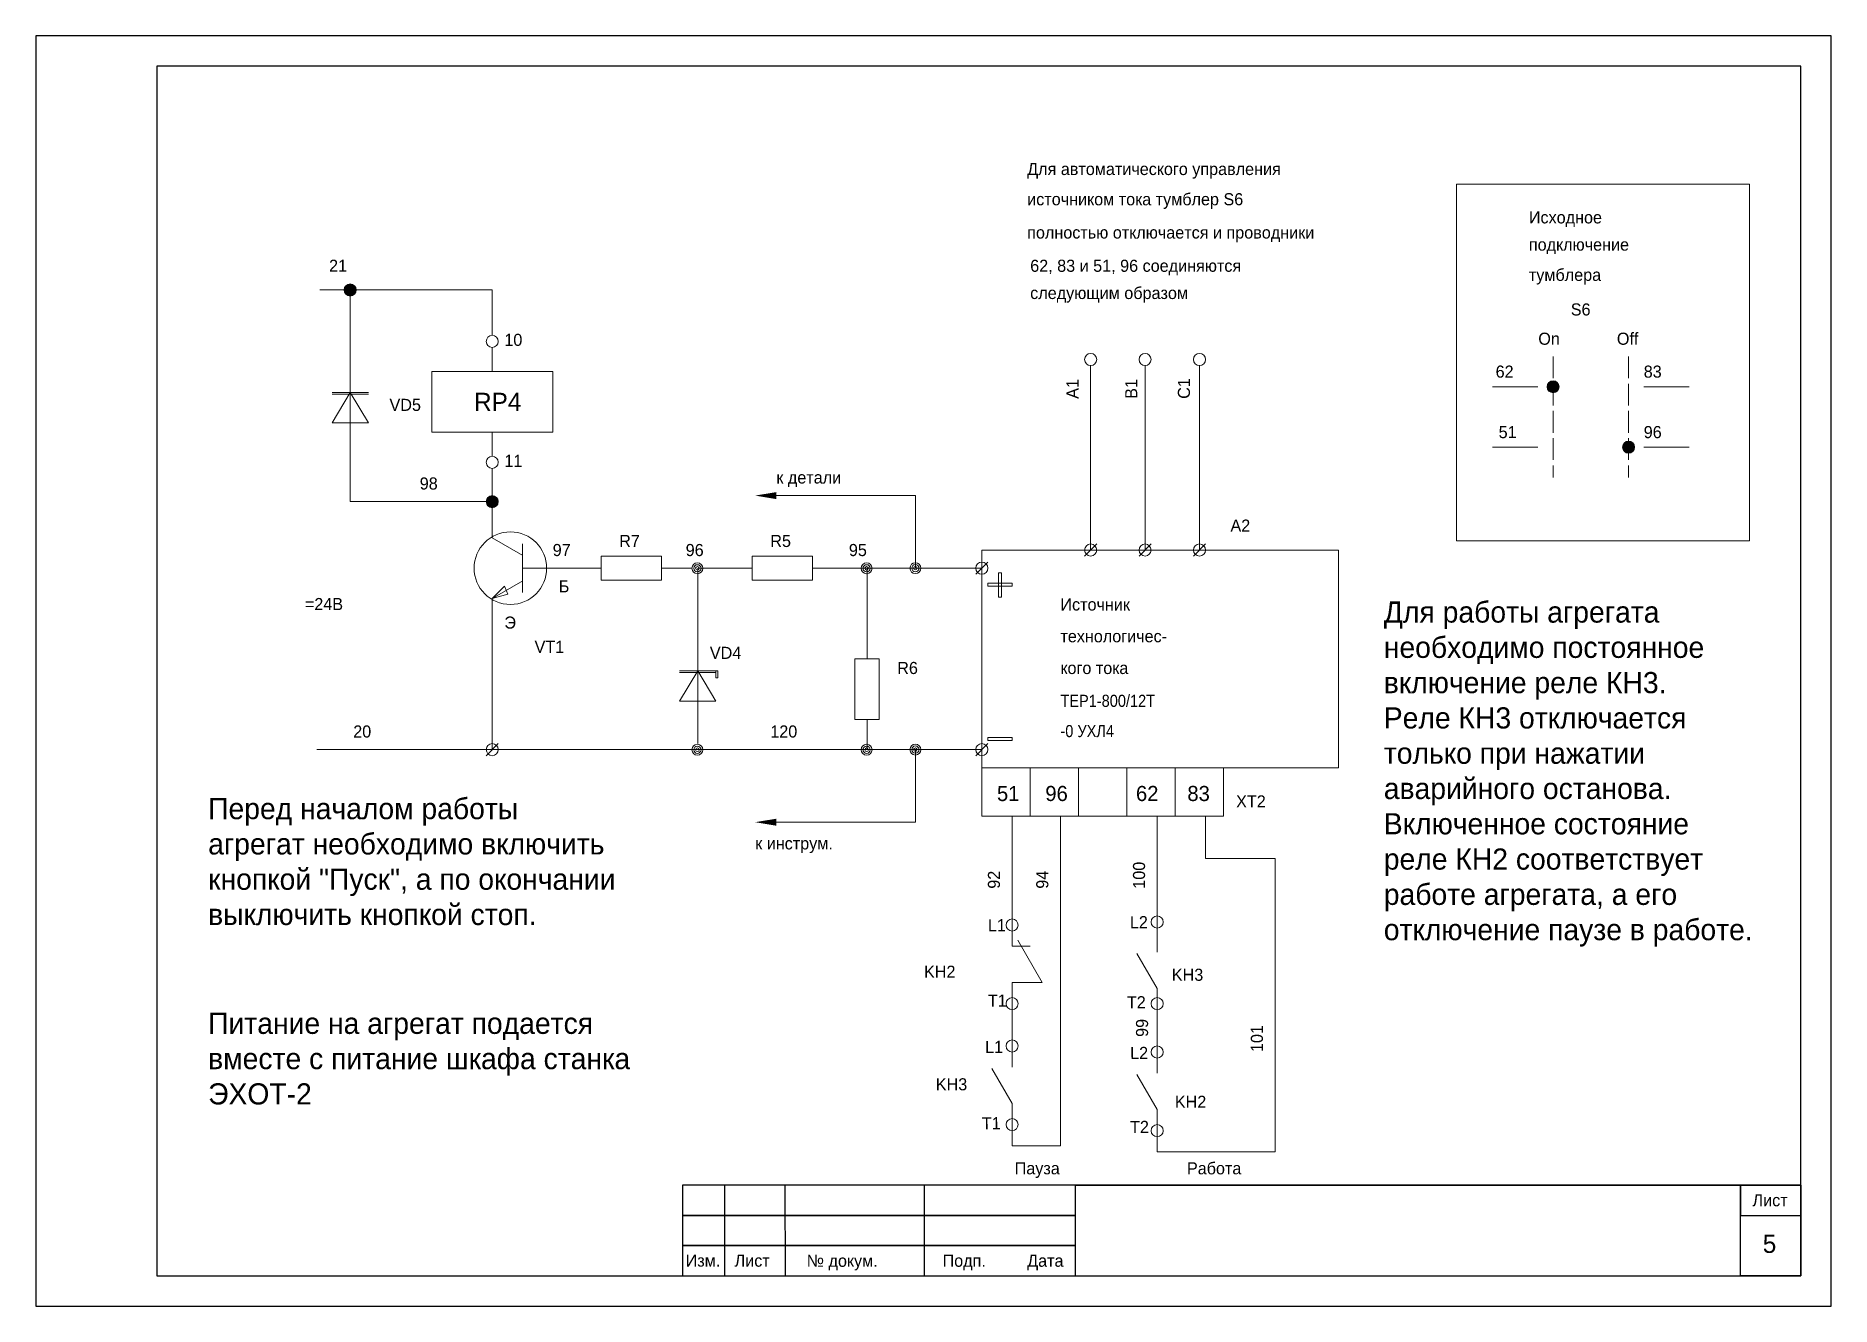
# Model space of a CAD drawing. Header units: millimetres. Extents: x -171 to 3674, y -1112 to 795.
# Drawn here: x 2622.5 to 2919.5, y 503.5 to 713.5 of the extents above; entities that cross this region are included whole.
import ezdxf

# ---------------------------------------------------------------- set-up
doc = ezdxf.new("R2010")
doc.units = ezdxf.units.MM
doc.linetypes.add('ACAD_ISO02W100', pattern=[15, 12, -3])
doc.layers.get('0').update_dxf_attribs({"lineweight": 40})
for name, color, linetype, lineweight in [('Маркировка', 7, 'Continuous', 25), ('РАМКА', 7, 'Continuous', 30), ('Элементы', 7, 'Continuous', 18)]:
    doc.layers.add(name, color=color, linetype=linetype, lineweight=lineweight)
doc.styles.get("Standard").update_dxf_attribs({"font": 'cad2win.shx'})

msp = doc.modelspace()

# ---------------------------------------------------------------- texts
at = {"layer": 'Маркировка'}
for s, p in [('10', (2700, 662.25)), ('11', (2700, 642.25))]:
    msp.add_text(s, height=2, dxfattribs=at).set_placement(p)
for s, p in [('L1', (2780.01, 565.46)), ('L2', (2803.5, 565.96)), ('T1', (2780, 552.99)), ('T2', (2803, 552.72)), ('L1', (2779.54, 545.34)), ('L2', (2803.54, 544.34)), ('T1', (2779, 532.72)), ('T2', (2803.53, 532.11))]:
    msp.add_text(s, height=2, rotation=0.4218, dxfattribs=at).set_placement(p)
at = {"layer": 'РАМКА'}
for s, height, p in [('Лист', 2, (2906.5, 520)), ('5', 3, (2908.2, 512.29)), ('Изм.', 2, (2730, 510.02)), ('Лист', 2, (2738.1, 510.01)), ('№ докум.', 2, (2750.02, 509.99)), ('Подп.', 2, (2772.5, 510)), ('Дата', 2, (2786.5, 510))]:
    msp.add_text(s, height=height, dxfattribs=at).set_placement(p)
at = {"layer": 'Элементы'}
for s, height, p in [('Для автоматического управления', 2, (2786.5, 690.5)), ('источником тока тумблер S6', 2, (2786.5, 685.5)), ('Исходное', 2, (2869.5, 682.5)), ('полностью отключается и проводники', 2, (2786.5, 680)), ('подключение', 2, (2869.5, 678)), ('21', 2, (2671, 674.5)), ('62, 83 и 51, 96 соединяются', 2, (2787, 674.5)), ('тумблера', 2, (2869.5, 673)), ('следующим образом', 2, (2787, 670)), ('S6', 2, (2876.43, 667.28)), ('On', 2, (2871.06, 662.44)), ('Off', 2, (2884.06, 662.44)), ('62', 2, (2864, 657)), ('83', 2, (2888.5, 657)), ('VD5', 2, (2681, 651.5)), ('RP4', 3, (2695, 651.5)), ('51', 2, (2864.5, 647)), ('96', 2, (2888.5, 647)), ('98', 2, (2686, 638.5)), ('к детали', 2, (2745, 639.5)), ('A2', 2, (2820.13, 631.54)), ('R7', 2, (2719, 629)), ('R5', 2, (2744, 629)), ('97', 2, (2708, 627.5)), ('96', 2, (2730, 627.5)), ('95', 2, (2757, 627.5)), ('Б', 2, (2709, 621.5)), ('=24В', 2, (2667, 618.57)), ('Источник', 2, (2792, 618.5)), ('Э', 2, (2700, 615.5)), ('технологичес-', 2, (2792, 613.25)), ('VT1', 2, (2705, 611.5)), ('VD4', 2, (2734, 610.5)), ('R6', 2, (2765, 608)), ('кого тока', 2, (2792, 608)), ('20', 2, (2675, 597.5)), ('120', 2, (2744, 597.5)), ('51', 2.5, (2781.5, 587)), ('96', 2.5, (2789.5, 587)), ('62', 2.5, (2804.5, 587)), ('83', 2.5, (2813, 587)), ('ХТ2', 2, (2821.06, 585.94)), ('к инструм.', 2, (2741.5, 579)), ('KH2', 2, (2769.43, 557.78)), ('KH3', 2, (2810.43, 557.28)), ('KH3', 2, (2771.38, 539.17)), ('KH2', 2, (2810.93, 536.28)), ('Пауза', 2, (2784.43, 525.28)), ('Работа', 2, (2812.93, 525.28))]:
    msp.add_text(s, height=height, dxfattribs=at).set_placement(p)
for s, p in [('А1', (2795, 653.5)), ('В1', (2804.71, 653.5)), ('С1', (2813.43, 653.5)), ('100', (2806, 572.5)), ('92', (2782, 572.5)), ('94', (2790, 572.5)), ('99', (2806.5, 548)), ('101', (2825.5, 545.5))]:
    msp.add_text(s, height=2, rotation=90, dxfattribs=at).set_placement(p)
at = {"layer": 'Элементы', "width": 0.9}
for s, p in [('ТЕР1-800/12Т', (2792, 602.57)), ('-0 УХЛ4', (2792, 597.57))]:
    msp.add_text(s, height=2, dxfattribs=at).set_placement(p)
at = {"layer": 'Элементы', "lineweight": 15, "char_height": 3.5, "attachment_point": 1}
for s, width, insert in [('Для работы агрегата необходимо постоянное включение реле КН3.\\PРеле КН3 отключается только при нажатии аварийного останова.\\PВключенное состояние реле КН2 соответствует работе агрегата, а его отключение паузе в работе.', 61.5, (2845.5, 620)), ('Перед началом работы\\Pагрегат необходимо включить кнопкой "Пуск", а по окончании выключить кнопкой стоп.', 73.5, (2651, 587.5)), ('Питание на агрегат подается вместе с питание шкафа станка ЭХОТ-2', 71, (2651, 552))]:
    msp.add_mtext_dynamic_manual_height_columns(s, width=width, gutter_width=17.5, heights=[0], dxfattribs=dict(at, insert=insert))

# ---------------------------------------------------------------- blocks, each defined once
blk = doc.blocks.new('контакт замыкающ')
for p, q in [((7, 0), (12.8, 3.35)), ((0, 0), (7, 0)), ((13, 0), (20, 0))]:
    blk.add_line(p, q)
blk = doc.blocks.new('контакт размыкающ')
for p, q in [((0, 0), (7, 0)), ((7, 0), (7, -5)), ((13, 0), (20, 0)), ((13, -3), (13, 0)), ((7, -5), (13.98, -0.97))]:
    blk.add_line(p, q)
blk = doc.blocks.new('Точка')
for radius in [0.9, 0.6, 0.3]:
    blk.add_circle((-0.1, -0.1), radius)
blk = doc.blocks.new('сопротив')
for p, q in [((5, 0), (0, 0)), ((15, 2), (5, 2)), ((5, 2), (5, -2)), ((15, -2), (15, 2)), ((15, 0), (20, 0)), ((5, -2), (15, -2))]:
    blk.add_line(p, q)
blk = doc.blocks.new('диод')
for p, q in [((11.97, 3), (6.97, 0.01)), ((6.97, -3), (6.97, 3)), ((7.25, -3), (7.25, 3)), ((11.97, -3), (11.97, 3)), ((19, 0), (0, 0)), ((6.97, 0.01), (11.97, -3))]:
    blk.add_line(p, q)

# ---------------------------------------------------------------- hatches: boundary and pattern name
at = {"layer": 'Элементы'}
h = msp.add_hatch(color=256, dxfattribs=at)
h.dxf.hatch_style = 1
h.paths.add_polyline_path([(2675.5, 671.5, 1), (2673.5, 671.5, 1)])
h = msp.add_hatch(color=256, dxfattribs=at)
h.dxf.hatch_style = 1
h.paths.add_polyline_path([(2874.5, 655.5, 1), (2872.5, 655.5, 1)])
h = msp.add_hatch(color=256, dxfattribs=at)
h.dxf.hatch_style = 1
h.paths.add_polyline_path([(2887, 645.5, 1), (2885, 645.5, 1)])
h = msp.add_hatch(color=256, dxfattribs=at)
h.dxf.hatch_style = 1
h.paths.add_polyline_path([(2699, 636.5, 1), (2697, 636.5, 1)])

# ---------------------------------------------------------------- linework, layer by layer
at = {"layer": 'РАМКА'}
for p, q in [((2914.5, 708.5), (2642.5, 708.5)), ((2642.5, 708.5), (2642.5, 508.5)), ((2914.5, 508.5), (2914.5, 708.5)), ((2642.5, 508.5), (2914.5, 508.5)), ((2729.5, 508.5), (2914.5, 508.5)), ((2729.5, 508.5), (2914.5, 508.5)), ((2729.5, 508.5), (2914.5, 508.5))]:
    msp.add_line(p, q, dxfattribs=at)
at = {"layer": 'РАМКА', "lineweight": 35}
msp.add_line((2794.5, 523.5), (2914.5, 523.5), dxfattribs=at)
at = {"layer": 'РАМКА'}
for points in [[(2919.5, 713.5), (2622.5, 713.5), (2622.5, 503.5), (2919.5, 503.5)], [(2729.5, 508.5), (2746.5, 508.5), (2746.48, 523.5), (2729.48, 523.5)], [(2729.5, 518.5), (2794.5, 518.5), (2794.5, 523.5), (2729.5, 523.5)], [(2729.5, 508.5), (2736.5, 508.5), (2736.5, 523.5), (2729.5, 523.5)], [(2729.5, 508.5), (2769.5, 508.5), (2769.5, 523.5), (2729.5, 523.5)], [(2914.5, 508.5), (2904.5, 508.5), (2904.5, 523.5), (2914.5, 523.5)], [(2914.5, 523.5), (2904.5, 523.5), (2904.5, 518.5), (2914.5, 518.5)], [(2729.5, 513.5), (2794.5, 513.5), (2794.5, 518.5), (2729.5, 518.5)], [(2729.5, 508.5), (2794.5, 508.5), (2794.5, 513.5), (2729.5, 513.5)]]:
    msp.add_lwpolyline(points, close=True, dxfattribs=at)
at = {"layer": 'Элементы', "lineweight": 15}
for p, q in [((2698, 671.5), (2669.5, 671.5)), ((2674.5, 661.5), (2674.5, 671.5)), ((2698, 664), (2698, 671.5)), ((2698, 662), (2698, 658)), ((2863.5, 655.5), (2871, 655.5)), ((2863.5, 655.5), (2871, 655.5)), ((2888.5, 655.5), (2896, 655.5)), ((2888.5, 655.5), (2896, 655.5)), ((2698, 648), (2698, 644)), ((2863.5, 645.5), (2871, 645.5)), ((2863.5, 645.5), (2871, 645.5)), ((2888.5, 645.5), (2896, 645.5)), ((2888.5, 645.5), (2896, 645.5)), ((2674.5, 642.5), (2674.5, 636.5)), ((2698, 634.5), (2698, 642)), ((2674.5, 636.5), (2698, 636.5))]:
    msp.add_line(p, q, dxfattribs=at)
at = {"layer": 'Элементы', "linetype": 'ACAD_ISO02W100', "lineweight": 15, "ltscale": 0.3}
for p, q in [((2873.5, 660.5), (2873.5, 640.5)), ((2886, 660.5), (2886, 640.5))]:
    msp.add_line(p, q, dxfattribs=at)
at = {"layer": 'Элементы'}
for p, q in [((2797, 659), (2797, 628.5)), ((2806, 659), (2806, 628.5)), ((2815, 659), (2815, 628.5)), ((2745, 637.5), (2768, 637.5)), ((2768, 625.5), (2768, 637.5)), ((2698, 634.5), (2698, 630.5)), ((2698, 630.5), (2703.05, 627.58)), ((2703, 629.5), (2703, 621.5)), ((2796, 627.5), (2798, 629.5)), ((2805, 627.5), (2807, 629.5)), ((2814, 627.5), (2816, 629.5)), ((2703, 625.5), (2711, 625.5)), ((2732, 615.5), (2732, 625.5)), ((2736, 625.5), (2732, 625.5)), ((2779, 625.5), (2756, 625.5)), ((2758, 625.5), (2760, 625.5)), ((2760, 615.5), (2760, 625.5)), ((2763.46, 625.52), (2765.46, 625.52)), ((2778, 624.5), (2780, 626.5)), ((2698, 620.5), (2703.05, 623.42)), ((2698, 620.5), (2700, 622.5)), ((2700.57, 621.19), (2698, 620.5)), ((2700, 622.5), (2700.57, 621.19)), ((2698, 615.5), (2698, 620.5)), ((2698, 615.5), (2698, 595.5)), ((2779, 595.5), (2669, 595.5)), ((2697, 594.5), (2699, 596.5)), ((2768, 595.5), (2768, 583.5)), ((2778, 594.5), (2780, 596.5)), ((2819, 592.5), (2779, 592.5)), ((2779, 592.5), (2779, 584.5)), ((2787, 592.5), (2787, 584.5)), ((2795, 592.5), (2795, 584.5)), ((2803, 592.5), (2803, 584.5)), ((2811, 592.5), (2811, 584.5)), ((2819, 592.5), (2819, 584.5)), ((2745, 583.5), (2768, 583.5)), ((2779, 584.5), (2819, 584.5)), ((2784, 569.5), (2784, 584.5)), ((2792, 530), (2792, 584.5)), ((2808, 568.5), (2808, 584.5)), ((2816, 577.5), (2816, 584.5)), ((2827.5, 577.5), (2816, 577.5)), ((2827.5, 529), (2827.5, 577.5)), ((2784, 530), (2792, 530)), ((2808, 529), (2827.5, 529))]:
    msp.add_line(p, q, dxfattribs=at)
at = {"layer": 'Элементы', "lineweight": 15}
for points in [[(2857.5, 689), (2906, 689), (2906, 630), (2857.5, 630)], [(2688, 658), (2708, 658), (2708, 648), (2688, 648)]]:
    msp.add_lwpolyline(points, close=True, dxfattribs=at)
at = {"layer": 'Элементы'}
for points in [[(2779, 628.5), (2838, 628.5), (2838, 592.5), (2779, 592.5)], [(2781.77, 620.71), (2781.77, 624.71), (2782.27, 624.71), (2782.27, 620.71)], [(2780, 623), (2784, 623), (2784, 622.5), (2780, 622.5)], [(2735, 608.53), (2735.31, 608.53), (2735.31, 607.36), (2735, 607.36)], [(2780, 597.5), (2784, 597.5), (2784, 597), (2780, 597)]]:
    msp.add_lwpolyline(points, close=True, dxfattribs=at)
for centre, radius in [((2674.5, 671.5), 1), ((2873.5, 655.5), 1), ((2886, 645.5), 1), ((2698, 636.5), 1), ((2701, 625.5), 6), ((2797, 628.5), 1), ((2806, 628.5), 1), ((2815, 628.5), 1), ((2779, 625.5), 1), ((2698, 595.5), 1), ((2779, 595.5), 1)]:
    msp.add_circle(centre, radius, dxfattribs=at)
at = {"layer": 'Элементы', "lineweight": 15}
for centre in [(2698, 663), (2797, 660), (2806, 660), (2815, 660), (2698, 643), (2784, 566.5), (2808, 567), (2784, 553.5), (2808, 553.5), (2784, 546.5), (2808, 545.5), (2784, 533.5), (2808, 532.5)]:
    msp.add_circle(centre, 1, dxfattribs=at)
at = {"layer": 'Элементы'}
for points in [[(2745, 638.08), (2745, 636.92), (2741.5, 637.5)], [(2745, 584.08), (2745, 582.92), (2741.5, 583.5)]]:
    msp.add_solid(points, dxfattribs=at)

# ---------------------------------------------------------------- block references
at = {"layer": 'Элементы', "xscale": -1, "rotation": 90}
for p in [(2674.5, 661.5), (2732, 615.5)]:
    msp.add_blockref('диод', p, dxfattribs=at)
at = {"layer": 'Элементы'}
for name, p in [('сопротив', (2711, 625.5)), ('сопротив', (2736, 625.5)), ('Точка', (2732.04, 625.58)), ('Точка', (2760.04, 625.58)), ('Точка', (2768.1, 625.6)), ('Точка', (2732.04, 595.58)), ('Точка', (2760.04, 595.58)), ('Точка', (2768.1, 595.6))]:
    msp.add_blockref(name, p, dxfattribs=at)
for name, p, rotation in [('сопротив', (2760, 615.5), 270), ('контакт размыкающ', (2784, 550), 90), ('контакт замыкающ', (2808, 549), 90), ('контакт замыкающ', (2784, 530), 90), ('контакт замыкающ', (2808, 529), 90)]:
    msp.add_blockref(name, p, dxfattribs=dict(at, rotation=rotation))

msp.set_redraw_order([(e.dxf.handle, doc.entitydb.next_handle()) for e in msp.query("TEXT MTEXT ATTDEF DIMENSION ARC_DIMENSION")])  # texts and dimensions are drawn at this point

doc.saveas('drawing.dxf')
